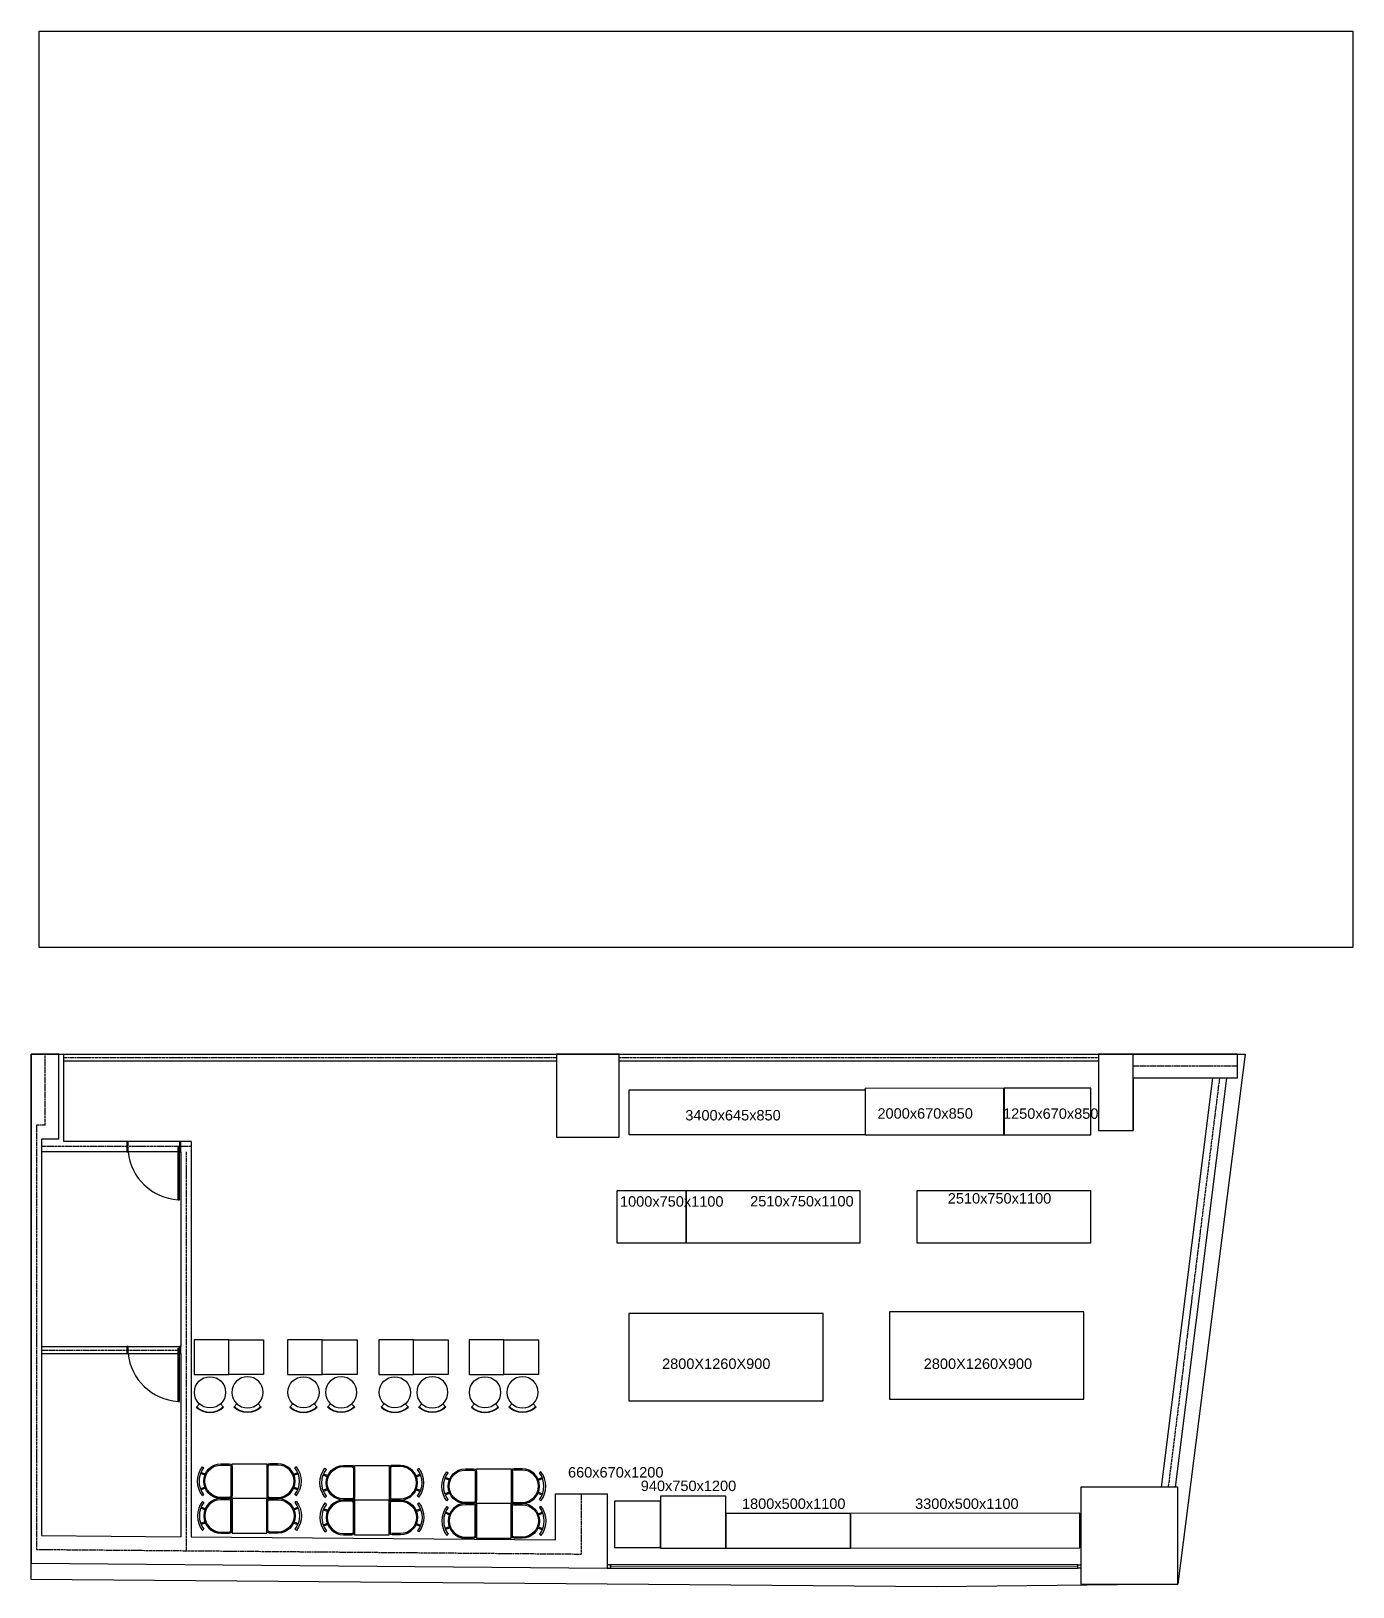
# Model space of a CAD drawing. Header units: millimetres. Extents: x -478 to 33337, y 121 to 24449.
# Drawn here: x 14293 to 33337, y 2030 to 24449 of the extents above; entities that cross this region are included whole.
import ezdxf

# ---------------------------------------------------------------- set-up
doc = ezdxf.new("R2010")
doc.units = ezdxf.units.MM
doc.linetypes.add('CENTER', pattern=[50.8, 31.75, -6.35, 6.35, -6.35])
for name, color, linetype in [('I_FUR-F', 6, 'Continuous'), ('WALL 100 CENTERLINE', 202, 'CENTER'), ('WALL 150 CENTERLINE', 3, 'CENTER'), ('WALL 200 CENTERLINE', 3, 'CENTER'), ('WALL 350 CENTERLINE', 212, 'CENTER'), ('WALL 400 CENTERLINE', 222, 'CENTER'), ('WALL 750 CENTERLINE', 232, 'CENTER'), ('wall_100', 3, 'Continuous'), ('wall_150', 3, 'Continuous'), ('wall_200', 6, 'Continuous'), ('wall_300', 6, 'Continuous'), ('wall_350', 6, 'Continuous'), ('wall_400', 2, 'Continuous'), ('wall_750', 5, 'Continuous'), ('기둥_1400x1400', 6, 'Continuous'), ('기둥_500x1100', 6, 'Continuous'), ('기둥_900x1200', 6, 'Continuous'), ('바닥', 251, 'Continuous'), ('방화문 780x1800', 6, 'Continuous'), ('카운터가구', 6, 'Continuous'), ('커튼월 2370', 130, 'Continuous'), ('커튼월 6823', 130, 'Continuous')]:
    doc.layers.add(name, color=color, linetype=linetype)
doc.styles.get("Standard").update_dxf_attribs({"font": 'arial.ttf'})
picture_1 = doc.add_image_def('image1.png', size_in_pixel=(900, 628))

msp = doc.modelspace()

# ---------------------------------------------------------------- texts
at = {"layer": '카운터가구', "ltscale": 2.5, "char_height": 150, "attachment_point": 1}
for s, insert in [('3400x645x850', (23718.3, 8901.6)), ('2000x670x850', (26486.8, 8927.2)), ('1250x670x850', (28295.8, 8924.9)), ('1000x750x1100', (22777.3, 7659.1)), ('2510x750x1100', (24652.5, 7662.5)), ('2510x750x1100', (27499.9, 7703.6)), ('2800X1260X900', (23383.4, 5320.4)), ('2800X1260X900', (27153.8, 5320.4)), ('660x670x1200', (22028.7, 3755.7)), ('940x750x1200', (23076.6, 3561)), ('1800x500x1100', (24534.8, 3303.4)), ('3300x500x1100', (27029.1, 3303.4))]:
    msp.add_mtext_dynamic_manual_height_columns(s, width=1344.449, gutter_width=12.5, heights=[0], dxfattribs=dict(at, insert=insert))

# ---------------------------------------------------------------- blocks, each defined once
blk = doc.blocks.new('카운터가구 500x500x760')
at = {"layer": '카운터가구'}
blk.add_lwpolyline([(-250, -250), (250, -250), (250, 250), (-250, 250)], close=True, dxfattribs=at)
blk = doc.blocks.new('*U108')
at = {"layer": '카운터가구'}
for p, q in [((-196, 214), (-152, 166)), ((196, 214), (152, 166))]:
    blk.add_line(p, q, dxfattribs=at)
blk.add_circle((0, 0), 225, dxfattribs=at)
for radius in [291, 285]:
    blk.add_arc((0, 0), radius, 47.5124, 132.4876, dxfattribs=at)
blk = doc.blocks.new('*U109')
at = {"layer": 'I_FUR-F'}
for p, q in [((-249, 119), (-249, 0)), ((208, 160), (-208, 160)), ((249, 0), (249, 119))]:
    blk.add_line(p, q, dxfattribs=at)
at = {"layer": 'I_FUR-F', "color": 8}
for p, q in [((-233, 119), (-233, 0)), ((208, 143), (-208, 143)), ((233, 0), (233, 119))]:
    blk.add_line(p, q, dxfattribs=at)
at = {"layer": 'I_FUR-F'}
for centre, radius, start, end in [((-208, 119), 41.6, 90, 180), ((0, 0), 249, 180, 0), ((208, 119), 41.6, 0, 90), ((0, 0), 339, 232.0259, 307.9741), ((0, 0), 312, 232.0259, 307.9741)]:
    blk.add_arc(centre, radius, start, end, dxfattribs=at)
at = {"layer": 'I_FUR-F', "color": 8}
for centre, radius, start, end in [((-208, 119), 24.9, 90, 180), ((0, 0), 233, 180, 0), ((208, 119), 24.9, 0, 90)]:
    blk.add_arc(centre, radius, start, end, dxfattribs=at)
at = {"layer": '카운터가구'}
for p, q in [((-209, -268), (-192, -246)), ((-103, -228), (-125, -286)), ((-87, -234), (-109, -292)), ((87, -234), (109, -292)), ((103, -228), (125, -286)), ((209, -268), (192, -246))]:
    blk.add_line(p, q, dxfattribs=at)
blk = doc.blocks.new('*U82')
at = {"layer": '방화문 780x1800', "ltscale": 400}
for p, q in [((20, 765), (20, 0)), ((40, 765), (20, 765))]:
    blk.add_line(p, q, dxfattribs=at)
blk.add_lwpolyline([(40, 765), (40, 0), (20, 0)], dxfattribs=at)
for points in [[(20, 75), (0, 75), (0, -75), (20, -75)], [(780, 75), (760, 75), (760, -75), (780, -75)]]:
    blk.add_lwpolyline(points, close=True, dxfattribs=at)
at = {"layer": '방화문 780x1800', "color": 1}
blk.add_arc((-6, -4), 770, 5.8882, 86.5717, dxfattribs=at)
blk = doc.blocks.new('방화문 780x1800-2')
at = {"layer": '방화문 780x1800', "ltscale": 400}
for p, q in [((20, 740), (20, -25)), ((40, 740), (20, 740))]:
    blk.add_line(p, q, dxfattribs=at)
blk.add_lwpolyline([(40, 740), (40, -25), (20, -25)], dxfattribs=at)
for points in [[(20, 50), (0, 50), (0, -50), (20, -50)], [(780, 50), (760, 50), (760, -50), (780, -50)]]:
    blk.add_lwpolyline(points, close=True, dxfattribs=at)
at = {"layer": '방화문 780x1800', "color": 1}
blk.add_arc((-6, -29), 770, 5.8882, 86.5717, dxfattribs=at)
blk = doc.blocks.new('*U106')
at = {"layer": '커튼월 2370'}
for points in [[(45, -25), (45, 25), (0, 25), (0, -25)], [(45, 25), (45, -25), (6778, -25), (6778, 25)], [(6778, -25), (6778, 25), (6823, 25), (6823, -25)]]:
    blk.add_lwpolyline(points, close=True, dxfattribs=at)
at = {"layer": '커튼월 2370', "ltscale": 400, "const_width": 10}
blk.add_lwpolyline([(6778, 0), (45, 0)], dxfattribs=at)
blk = doc.blocks.new('가구_2800x1260x900')
at = {"layer": '카운터가구'}
blk.add_lwpolyline([(-1400, -630), (1400, -630), (1400, 630), (-1400, 630)], close=True, dxfattribs=at)
blk = doc.blocks.new('*U94')
at = {"layer": '카운터가구'}
blk.add_lwpolyline([(-1700, 324), (1700, 324), (1700, -322), (-1700, -322)], close=True, dxfattribs=at)
blk = doc.blocks.new('가구_2000x670x850')
at = {"layer": '카운터가구'}
blk.add_lwpolyline([(-1000, -336), (1000, -336), (1000, 334), (-1000, 336)], close=True, dxfattribs=at)
blk = doc.blocks.new('가구_1250x670x850')
at = {"layer": '카운터가구'}
blk.add_lwpolyline([(-625, -335), (625, -335), (625, 335), (-625, 335)], close=True, dxfattribs=at)
blk = doc.blocks.new('가구_2510x750x1100')
at = {"layer": '카운터가구'}
blk.add_lwpolyline([(-1255, 375), (-1255, -375), (1255, -375), (1255, 375)], close=True, dxfattribs=at)
blk = doc.blocks.new('가구_1000x750x1100')
at = {"layer": '카운터가구'}
blk.add_lwpolyline([(-500, 375), (-500, -375), (500, -375), (500, 375)], close=True, dxfattribs=at)
blk = doc.blocks.new('가구_660x670x1200')
at = {"layer": '카운터가구'}
blk.add_lwpolyline([(-330, -335), (330, -335), (330, 335), (-330, 335)], close=True, dxfattribs=at)
blk = doc.blocks.new('가구_940x750x1200')
at = {"layer": '카운터가구'}
blk.add_lwpolyline([(-470, -375), (470, -375), (470, 375), (-470, 375)], close=True, dxfattribs=at)
blk = doc.blocks.new('가구_3300x500x1100')
at = {"layer": '카운터가구'}
blk.add_lwpolyline([(-1650, -252), (1650, -248), (1650, 252), (-1650, 248)], close=True, dxfattribs=at)
blk = doc.blocks.new('가구_1800x500x1100')
at = {"layer": '카운터가구'}
blk.add_lwpolyline([(-900, -250), (900, -250), (900, 250), (-900, 250)], close=True, dxfattribs=at)
blk = doc.blocks.new('기둥_900x1200')
at = {"layer": '기둥_900x1200'}
blk.add_lwpolyline([(450, 600), (-450, 600), (-450, -600), (450, -600)], close=True, dxfattribs=at)
blk = doc.blocks.new('기둥_1400x1400')
at = {"layer": '기둥_1400x1400'}
blk.add_lwpolyline([(-700, -700), (700, -700), (700, 700), (-700, 700)], close=True, dxfattribs=at)
blk = doc.blocks.new('기둥_500x1100')
at = {"layer": '기둥_500x1100'}
blk.add_lwpolyline([(250, -550), (250, 550), (-250, 550), (-250, -550)], close=True, dxfattribs=at)

# ---------------------------------------------------------------- linework, layer by layer
at = {"layer": 'WALL 100 CENTERLINE'}
for p, q in [((14764, 9658.8), (21864.3, 9658.8)), ((22764.7, 9658.8), (29672.2, 9658.8)), ((14444, 5442.9), (16449.4, 5442.9))]:
    msp.add_line(p, q, dxfattribs=at)
at = {"layer": 'WALL 150 CENTERLINE'}
for p, q in [((14369, 8681.7), (14369, 2569.7)), ((16599.4, 8374), (14444, 8374)), ((16524.4, 8299), (16524.4, 2551.4))]:
    msp.add_line(p, q, dxfattribs=at)
at = {"layer": 'WALL 200 CENTERLINE'}
msp.add_line((31414.7, 9358.8), (30675.9, 3468), dxfattribs=at)
at = {"layer": 'WALL 350 CENTERLINE'}
msp.add_line((31668.3, 9533.8), (30172.7, 9533.8), dxfattribs=at)
at = {"layer": 'WALL 400 CENTERLINE'}
for p, q in [((14494, 8681.7), (14494, 9708.8)), ((14494, 8681.7), (14369, 8681.7)), ((14369, 2569.7), (22218.8, 2502.9))]:
    msp.add_line(p, q, dxfattribs=at)
at = {"layer": 'WALL 750 CENTERLINE'}
msp.add_line((22218.8, 3373), (22218.8, 2502.9), dxfattribs=at)
at = {"layer": 'wall_100'}
for p, q in [((14764, 9708.8), (21864.3, 9708.8)), ((22764.7, 9708.8), (29672.2, 9708.8)), ((14764, 9608.8), (21864.3, 9608.8)), ((22764.7, 9608.8), (29672.2, 9608.8)), ((14444, 5492.9), (16449.4, 5492.9)), ((14444, 5392.9), (16449.4, 5392.9))]:
    msp.add_line(p, q, dxfattribs=at)
at = {"layer": 'wall_150'}
for p, q in [((14294, 8481.7), (14294, 2370.4)), ((14444, 8481.7), (14444, 2769.1)), ((16449.4, 8299), (14444, 8299)), ((16599.4, 8449), (14764, 8449)), ((16449.4, 8299), (16449.4, 5492.9)), ((16599.4, 8449), (16599.4, 2750.8)), ((16449.4, 5392.9), (16449.4, 2752))]:
    msp.add_line(p, q, dxfattribs=at)
at = {"layer": 'wall_200'}
for p, q in [((31313.9, 9358.8), (30575.1, 3468)), ((31515.5, 9358.8), (30776.6, 3468))]:
    msp.add_line(p, q, dxfattribs=at)
at = {"layer": 'wall_350'}
for p, q in [((31668.3, 9708.8), (30172.7, 9708.8)), ((31668.3, 9708.8), (31668.3, 9358.8)), ((31668.3, 9358.8), (30172.7, 9358.8))]:
    msp.add_line(p, q, dxfattribs=at)
at = {"layer": 'wall_400'}
for p, q in [((14294, 9708.8), (14294, 8481.7)), ((14694, 9708.8), (14294, 9708.8)), ((14694, 8481.7), (14694, 9708.8)), ((14694, 8481.7), (14444, 8481.7)), ((14444, 2769.1), (16449.4, 2752)), ((16599.4, 2750.8), (21843.8, 2706.1)), ((14294, 2370.4), (22593.8, 2299.7))]:
    msp.add_line(p, q, dxfattribs=at)
at = {"layer": 'wall_750'}
for p, q in [((21843.8, 3373), (22593.8, 3373)), ((21843.8, 3373), (21843.8, 2706.1)), ((22593.8, 3373), (22593.8, 2299.7))]:
    msp.add_line(p, q, dxfattribs=at)
at = {"layer": '바닥'}
msp.add_lwpolyline([(14764, 9708.8), (18314.1, 9708.8), (18314.1, 9708.8), (26218.4, 9708.8), (26218.4, 9708.8), (29672.2, 9708.8), (30172.7, 9708.8), (31782.7, 9708.8), (30816.8, 2068), (27337.9, 2029.9), (14292.6, 2134.9), (14294, 9708.8), (14694, 9708.8)], close=True, dxfattribs=at)
at = {"layer": '카운터가구'}
for p, q in [((14694, 9708.8), (14764, 9708.8)), ((14764, 8449), (14764, 9708.8)), ((30172.7, 9358.8), (30172.7, 8608.8)), ((22593.8, 2699.7), (22597.2, 2699.7))]:
    msp.add_line(p, q, dxfattribs=at)

# ---------------------------------------------------------------- block references
at = {"layer": 'wall_300', "rotation": 180}
msp.add_blockref('*U82', (16449.4, 8374), dxfattribs=at)
at = {"layer": '기둥_1400x1400'}
msp.add_blockref('기둥_1400x1400', (30116.8, 2768), dxfattribs=at)
at = {"layer": '기둥_500x1100'}
msp.add_blockref('기둥_500x1100', (29922.4, 9158.8), dxfattribs=at)
at = {"layer": '기둥_900x1200'}
msp.add_blockref('기둥_900x1200', (22314.5, 9108.3), dxfattribs=at)
at = {"layer": '카운터가구'}
for name, p in [('가구_2000x670x850', (27309.8, 8880)), ('가구_1250x670x850', (28935.3, 8879.5)), ('*U94', (24610.1, 8866.2)), ('가구_1000x750x1100', (23230, 7362.8)), ('가구_2510x750x1100', (24985, 7362.8)), ('가구_2510x750x1100', (28307.7, 7362.8)), ('가구_2800x1260x900', (24304.3, 5341.6)), ('가구_2800x1260x900', (28062.1, 5365.7)), ('카운터가구 500x500x760', (16890, 5339.7)), ('카운터가구 500x500x760', (18238.3, 5339.7)), ('카운터가구 500x500x760', (19552.5, 5339.7)), ('카운터가구 500x500x760', (20852.5, 5339.7)), ('가구_660x670x1200', (23030.4, 2930.1)), ('가구_940x750x1200', (23830.4, 2963.5)), ('가구_1800x500x1100', (25200.4, 2838.5)), ('가구_3300x500x1100', (27750.4, 2840))]:
    msp.add_blockref(name, p, dxfattribs=at)
for name, p, rotation in [('방화문 780x1800-2', (16449.4, 5442.9), 179.9999999999994), ('*U108', (16869.5, 4833.3), 180), ('*U108', (18217.8, 4833.3), 180), ('*U108', (19532, 4833.3), 180), ('*U108', (20832, 4833.3), 180), ('*U109', (17848.5, 3553.1), 90), ('*U109', (19612.9, 3530.6), 90), ('*U109', (21369.4, 3480.8), 90), ('*U109', (17028.3, 3053.1), 270), ('카운터가구 500x500x760', (17438.4, 3053.1), 180), ('*U109', (18792.7, 3030.6), 270), ('카운터가구 500x500x760', (19202.8, 3030.6), 180), ('*U109', (20549.1, 2980.8), 270), ('카운터가구 500x500x760', (20959.2, 2980.8), 180)]:
    msp.add_blockref(name, p, dxfattribs=dict(at, rotation=rotation))
at = {"layer": '카운터가구', "xscale": -1}
for p in [(17390, 5339.7), (18738.3, 5339.7), (20052.5, 5339.7), (21352.5, 5339.7), (17438.4, 3553.1), (19202.8, 3530.6), (20959.2, 3480.8)]:
    msp.add_blockref('카운터가구 500x500x760', p, dxfattribs=at)
for name, p, rotation in [('*U108', (17410.5, 4833.3), 180), ('*U108', (18758.8, 4833.3), 180), ('*U108', (20073, 4833.3), 180), ('*U108', (21373, 4833.3), 180), ('*U109', (17028.3, 3553.1), 270), ('*U109', (18792.7, 3530.6), 270), ('*U109', (20549.1, 3480.8), 270), ('*U109', (17848.5, 3053.1), 90), ('*U109', (19612.9, 3030.6), 90), ('*U109', (21369.4, 2980.8), 90)]:
    msp.add_blockref(name, p, dxfattribs=dict(at, rotation=rotation))
at = {"layer": '커튼월 6823'}
msp.add_blockref('*U106', (22593.8, 2324.7), dxfattribs=at)

msp.set_redraw_order([(e.dxf.handle, doc.entitydb.next_handle()) for e in msp.query("TEXT MTEXT ATTDEF DIMENSION ARC_DIMENSION")])  # texts and dimensions are drawn at this point

# ---------------------------------------------------------------- pictures from other files: only their frames are drawn
at = {"layer": '카운터가구'}
image = msp.add_image(picture_1, insert=(14408.9, 11241.6), size_in_units=(18928, 13207.5), dxfattribs=at)
image.dxf.flags = 7

doc.saveas('drawing.dxf')
